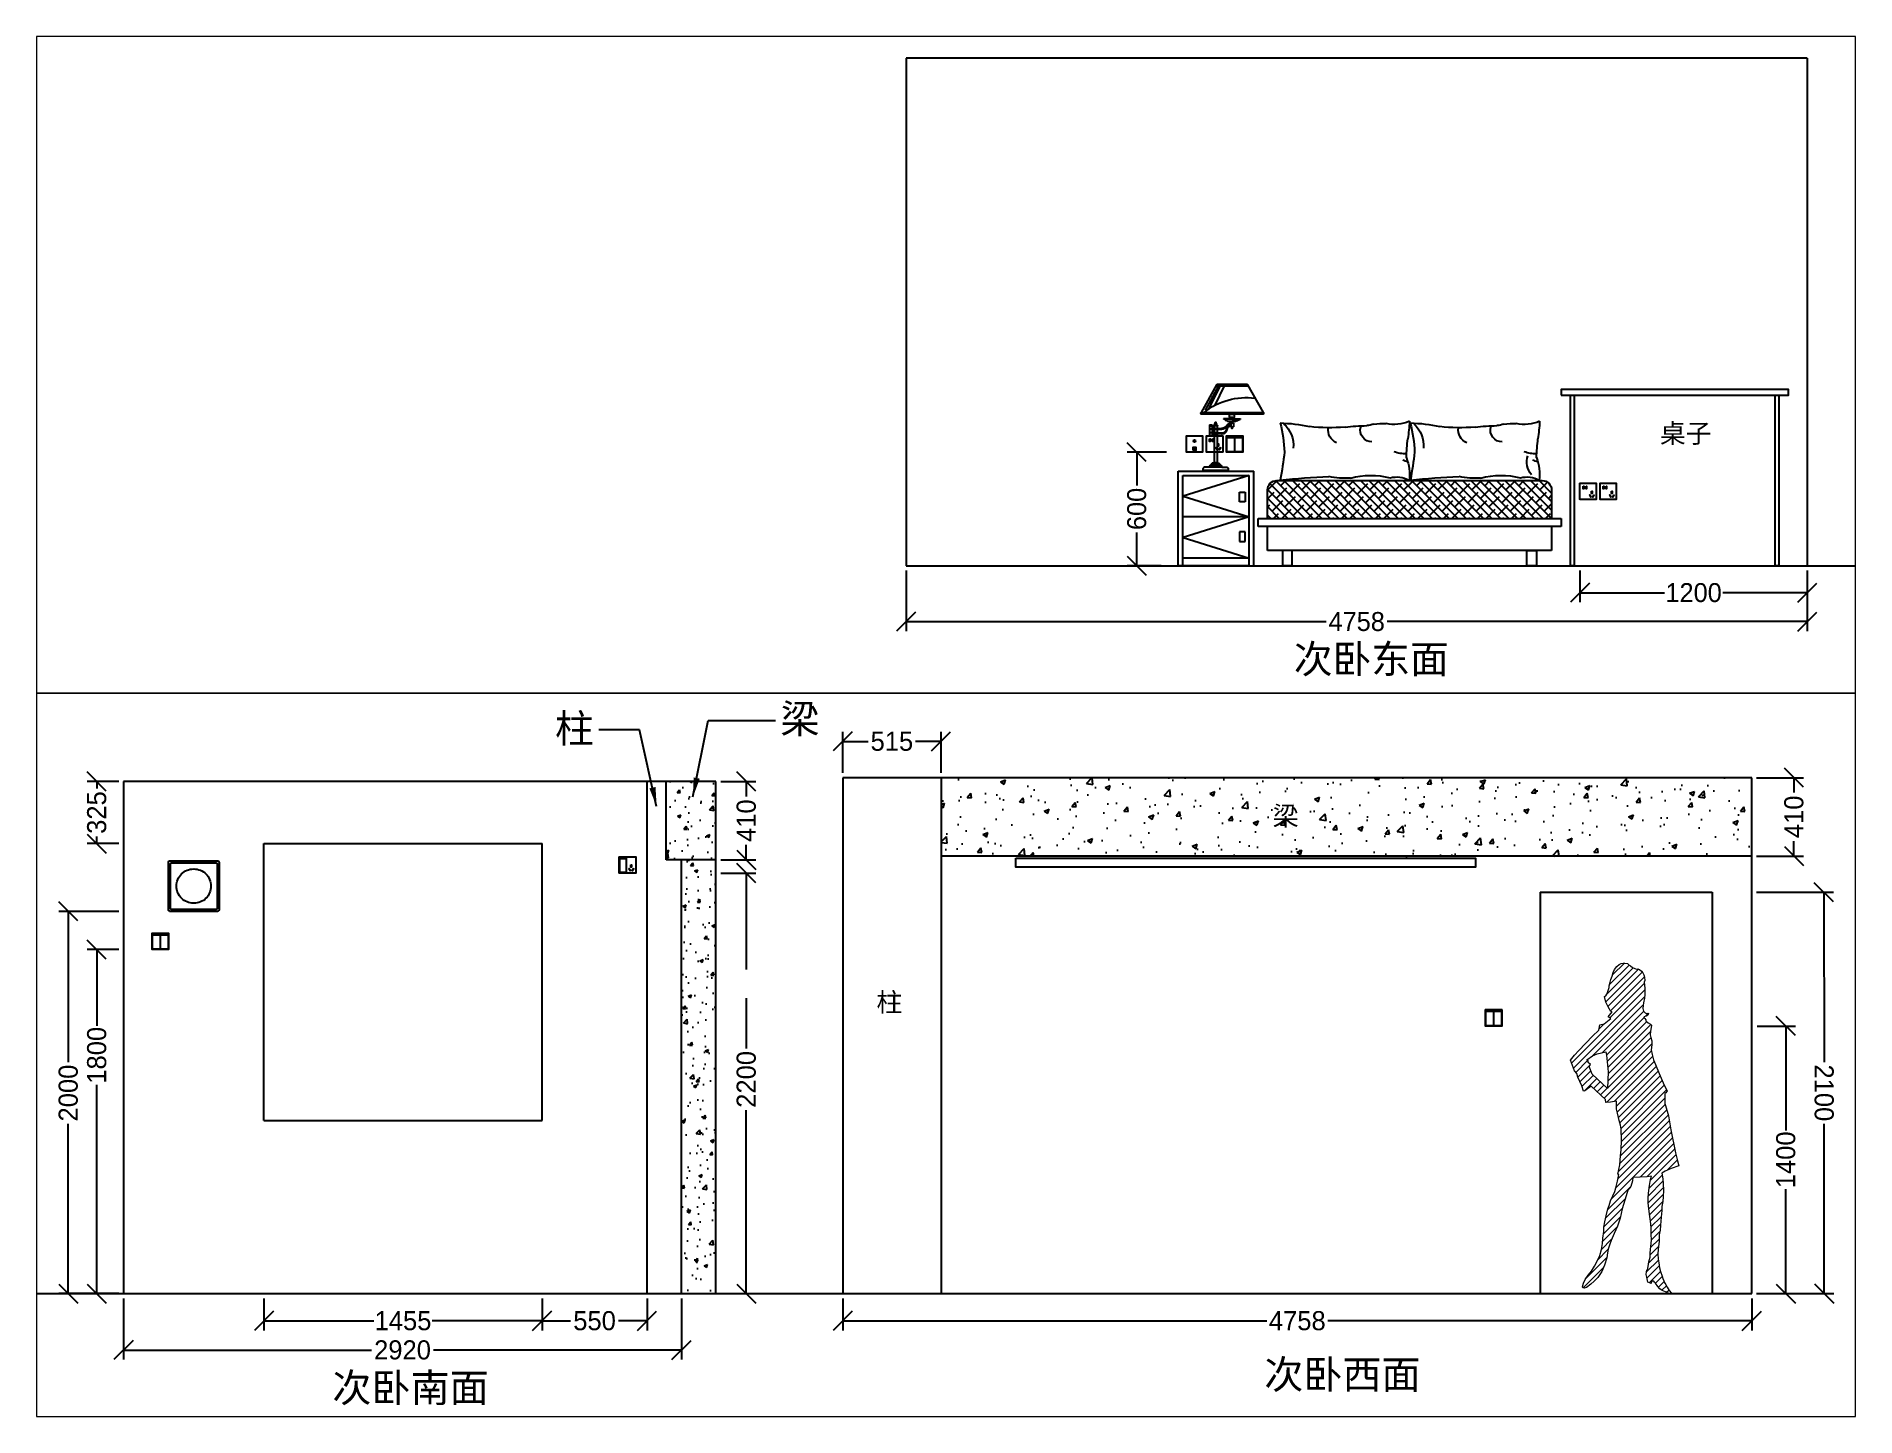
# Paper-space layout 'second bedroom' of a CAD drawing. Header units: millimetres. Extents: x 0 to 261, y 0 to 198.
# The model-space entities are those that its viewports show. They can reach past a viewport. Long polylines and large blocks are cut down to what shows.
import ezdxf

# ---------------------------------------------------------------- set-up
doc = ezdxf.new("R2010")
doc.units = ezdxf.units.MM
doc.linetypes.add('ACAD_ISO03W100', pattern=[30, 12, -18])
doc.linetypes.add('DASHED', pattern=[19.05, 12.7, -6.35])
for name, color, linetype in [('blocks', 253, 'Continuous'), ('dim', 7, 'Continuous'), ('light current', 110, 'Continuous'), ('lighting', 6, 'Continuous'), ('strong current', 1, 'Continuous'), ('wall', 7, 'Continuous')]:
    doc.layers.add(name, color=color, linetype=linetype)
doc.styles.get("Standard").update_dxf_attribs({"font": 'Heiti SC.ttf'})
doc.dimstyles.new('副本 ISO-25', dxfattribs={"dimscale": 40, "dimtxt": 2.5, "dimasz": 2.5, "dimexe": 1.25, "dimexo": 0.625, "dimgap": 0.63, "dimtad": 0, "dimdec": 0, "dimtxsty": 'Standard', "dimblk": 'OBLIQUE', "dimblk1": 'OBLIQUE', "dimblk2": 'OBLIQUE', "dimcen": 2.5, "dimadec": 0, "dimazin": 0, "dimtfac": 1, "dimtdec": 0, "dimtmove": 0, "dimatfit": 3, "dimfxl": 1, "dimarcsym": 0})

psp = doc.layouts.new('second bedroom')

msp = doc.modelspace()

# ---------------------------------------------------------------- texts
at = {"layer": 'blocks', "transparency": 33554687, "insert": (-15795.6, -4636.4), "char_height": 100, "attachment_point": 1}
msp.add_mtext_dynamic_manual_height_columns('桌子', width=416.17, gutter_width=500, heights=[0], dxfattribs=at)
at = {"layer": 'dim', "char_height": 150}
for s, insert, attachment_point in [('梁', (-10979.5, -2385.4), 4), ('柱', (-11955.1, -2435.4), 6)]:
    msp.add_mtext(s, dxfattribs=dict(at, insert=insert, attachment_point=attachment_point))
at = {"layer": 'wall'}
for s, p in [('次卧西面', (-8447.6, -5883.4)), ('次卧南面', (-13324.6, -5952.9))]:
    msp.add_text(s, height=150, dxfattribs=at).set_placement(p)
at = {"layer": 'wall', "transparency": 33554687}
msp.add_text('次卧东面', height=150, dxfattribs=at).set_placement((-17728.4, -5952.9))
at = {"layer": 'wall', "char_height": 100, "attachment_point": 1}
for s, width, insert in [('梁', 840, (-8403.8, -2835.4)), ('柱', 310, (-10477.5, -3810.3))]:
    msp.add_mtext_dynamic_manual_height_columns(s, width=width, gutter_width=250, heights=[0], dxfattribs=dict(at, insert=insert))

# ---------------------------------------------------------------- blocks, each defined once
blk = doc.blocks.new('_Oblique')
at = {"color": 0, "linetype": 'ByBlock', "lineweight": -2}
blk.add_line((-0.5, -0.5), (0.5, 0.5), dxfattribs=at)
blk = doc.blocks.new('*D255')
at = {"layer": 'dim', "color": 0, "lineweight": -2, "transparency": 16777216}
for p, q in [((-14417.3, -5410.4), (-14417.3, -5730.7)), ((-11497.3, -5410.4), (-11497.3, -5730.7)), ((-14417.3, -5680.7), (-13118.8, -5680.7)), ((-11497.3, -5680.7), (-12795.8, -5680.7))]:
    blk.add_line(p, q, dxfattribs=at)
at = {"layer": 'dim', "color": 0, "lineweight": -2, "transparency": 16777216, "xscale": 100, "yscale": 100, "zscale": 100, "rotation": 180}
blk.add_blockref('_Oblique', (-14417.3, -5680.7), dxfattribs=at)
at = {"layer": 'dim', "color": 0, "lineweight": -2, "transparency": 16777216, "xscale": 100, "yscale": 100, "zscale": 100}
blk.add_blockref('_Oblique', (-11497.3, -5680.7), dxfattribs=at)
at = {"layer": 'dim', "color": 0, "transparency": 16777216, "insert": (-12957.3, -5680.7), "char_height": 100, "attachment_point": 5}
blk.add_mtext('2920', dxfattribs=at)
blk = doc.blocks.new('*D256')
at = {"layer": 'dim', "color": 0, "lineweight": -2, "transparency": 16777216}
for p, q in [((-12227.3, -5410.4), (-12227.3, -5577.9)), ((-11677.3, -5410.4), (-11677.3, -5577.9)), ((-12227.3, -5527.9), (-12077.9, -5527.9)), ((-11677.3, -5527.9), (-11826.8, -5527.9))]:
    blk.add_line(p, q, dxfattribs=at)
at = {"layer": 'dim', "color": 0, "lineweight": -2, "transparency": 16777216, "xscale": 100, "yscale": 100, "zscale": 100, "rotation": 180}
blk.add_blockref('_Oblique', (-12227.3, -5527.9), dxfattribs=at)
at = {"layer": 'dim', "color": 0, "lineweight": -2, "transparency": 16777216, "xscale": 100, "yscale": 100, "zscale": 100}
blk.add_blockref('_Oblique', (-11677.3, -5527.9), dxfattribs=at)
at = {"layer": 'dim', "color": 0, "transparency": 16777216, "insert": (-11952.3, -5527.9), "char_height": 100, "attachment_point": 5}
blk.add_mtext('550', dxfattribs=at)
blk = doc.blocks.new('*D257')
at = {"layer": 'dim', "color": 0, "lineweight": -2, "transparency": 16777216}
for p, q in [((-13682.3, -5410.4), (-13682.3, -5577.9)), ((-12227.3, -5410.4), (-12227.3, -5577.9)), ((-13682.3, -5527.9), (-13107.7, -5527.9)), ((-12227.3, -5527.9), (-12802, -5527.9))]:
    blk.add_line(p, q, dxfattribs=at)
at = {"layer": 'dim', "color": 0, "lineweight": -2, "transparency": 16777216, "xscale": 100, "yscale": 100, "zscale": 100, "rotation": 180}
blk.add_blockref('_Oblique', (-13682.3, -5527.9), dxfattribs=at)
at = {"layer": 'dim', "color": 0, "lineweight": -2, "transparency": 16777216, "xscale": 100, "yscale": 100, "zscale": 100}
blk.add_blockref('_Oblique', (-12227.3, -5527.9), dxfattribs=at)
at = {"layer": 'dim', "color": 0, "transparency": 16777216, "insert": (-12954.8, -5527.9), "char_height": 100, "attachment_point": 5}
blk.add_mtext('1455', dxfattribs=at)
blk = doc.blocks.new('*D258')
at = {"layer": 'dim', "color": 0, "lineweight": -2, "transparency": 16777216}
for p, q in [((-11292.3, -2705.4), (-11108.1, -2705.4)), ((-11158.1, -2705.4), (-11158.1, -2783.6)), ((-11158.1, -3115.4), (-11158.1, -3037.2)), ((-11292.3, -3115.4), (-11108.1, -3115.4))]:
    blk.add_line(p, q, dxfattribs=at)
at = {"layer": 'dim', "color": 0, "lineweight": -2, "transparency": 16777216, "xscale": 100, "yscale": 100, "zscale": 100}
for p, rotation in [((-11158.1, -2705.4), 90), ((-11158.1, -3115.4), 270)]:
    blk.add_blockref('_Oblique', p, dxfattribs=dict(at, rotation=rotation))
at = {"layer": 'dim', "color": 0, "transparency": 16777216, "insert": (-11158.1, -2910.4), "char_height": 100, "attachment_point": 5, "rotation": 90}
blk.add_mtext('410', dxfattribs=at)
blk = doc.blocks.new('*D259')
at = {"layer": 'dim', "color": 0, "lineweight": -2, "transparency": 16777216}
for p, q in [((-5870.8, -2685.4), (-5625.8, -2685.4)), ((-5675.8, -2685.4), (-5675.8, -2763.6)), ((-5675.8, -3095.4), (-5675.8, -3017.2)), ((-5870.8, -3095.4), (-5625.8, -3095.4))]:
    blk.add_line(p, q, dxfattribs=at)
at = {"layer": 'dim', "color": 0, "lineweight": -2, "transparency": 16777216, "xscale": 100, "yscale": 100, "zscale": 100}
for p, rotation in [((-5675.8, -2685.4), 90), ((-5675.8, -3095.4), 270)]:
    blk.add_blockref('_Oblique', p, dxfattribs=dict(at, rotation=rotation))
at = {"layer": 'dim', "color": 0, "transparency": 16777216, "insert": (-5675.8, -2890.4), "char_height": 100, "attachment_point": 5, "rotation": 90}
blk.add_mtext('410', dxfattribs=at)
blk = doc.blocks.new('*D260')
at = {"layer": 'dim', "color": 0, "lineweight": -2, "transparency": 16777216}
for p, q in [((-10653.8, -2660.4), (-10653.8, -2445.4)), ((-10138.8, -2660.4), (-10138.8, -2445.4)), ((-10653.8, -2495.4), (-10520.6, -2495.4)), ((-10138.8, -2495.4), (-10271.9, -2495.4))]:
    blk.add_line(p, q, dxfattribs=at)
at = {"layer": 'dim', "color": 0, "lineweight": -2, "transparency": 16777216, "xscale": 100, "yscale": 100, "zscale": 100, "rotation": 180}
blk.add_blockref('_Oblique', (-10653.8, -2495.4), dxfattribs=at)
at = {"layer": 'dim', "color": 0, "lineweight": -2, "transparency": 16777216, "xscale": 100, "yscale": 100, "zscale": 100}
blk.add_blockref('_Oblique', (-10138.8, -2495.4), dxfattribs=at)
at = {"layer": 'dim', "color": 0, "transparency": 16777216, "insert": (-10396.3, -2495.4), "char_height": 100, "attachment_point": 5}
blk.add_mtext('515', dxfattribs=at)
blk = doc.blocks.new('*D261')
at = {"layer": 'dim', "color": 0, "lineweight": -2, "transparency": 16777216}
for p, q in [((-10653.8, -5410.4), (-10653.8, -5577.9)), ((-5895.8, -5410.4), (-5895.8, -5577.9)), ((-10653.8, -5527.9), (-8435, -5527.9)), ((-5895.8, -5527.9), (-8114.5, -5527.9))]:
    blk.add_line(p, q, dxfattribs=at)
at = {"layer": 'dim', "color": 0, "lineweight": -2, "transparency": 16777216, "xscale": 100, "yscale": 100, "zscale": 100, "rotation": 180}
blk.add_blockref('_Oblique', (-10653.8, -5527.9), dxfattribs=at)
at = {"layer": 'dim', "color": 0, "lineweight": -2, "transparency": 16777216, "xscale": 100, "yscale": 100, "zscale": 100}
blk.add_blockref('_Oblique', (-5895.8, -5527.9), dxfattribs=at)
at = {"layer": 'dim', "color": 0, "transparency": 16777216, "insert": (-8274.8, -5527.9), "char_height": 100, "attachment_point": 5}
blk.add_mtext('4758', dxfattribs=at)
blk = doc.blocks.new('*D280')
at = {"layer": 'dim', "color": 0, "lineweight": -2, "transparency": 16777216}
for p, q in [((-14442.3, -2705.4), (-14607.3, -2705.4)), ((-14557.3, -2705.4), (-14557.3, -2742.3)), ((-14442.3, -3030.4), (-14607.3, -3030.4)), ((-14557.3, -3030.4), (-14557.3, -2993.5))]:
    blk.add_line(p, q, dxfattribs=at)
at = {"layer": 'dim', "color": 0, "lineweight": -2, "transparency": 16777216, "xscale": 100, "yscale": 100, "zscale": 100}
for p, rotation in [((-14557.3, -2705.4), 90), ((-14557.3, -3030.4), 270)]:
    blk.add_blockref('_Oblique', p, dxfattribs=dict(at, rotation=rotation))
at = {"layer": 'dim', "color": 0, "transparency": 16777216, "insert": (-14557.3, -2867.9), "char_height": 100, "attachment_point": 5, "rotation": 90}
blk.add_mtext('325', dxfattribs=at)
blk = doc.blocks.new('*D363')
at = {"layer": 'dim', "color": 0, "lineweight": -2, "transparency": 16777216}
for p, q in [((-11292.3, -3185.4), (-11108.1, -3185.4)), ((-11158.1, -3185.4), (-11158.1, -3688.6)), ((-11158.1, -3838.6), (-11158.1, -4102.9)), ((-11158.1, -5385.4), (-11158.1, -4425.9)), ((-11292.3, -5385.4), (-11108.1, -5385.4))]:
    blk.add_line(p, q, dxfattribs=at)
at = {"layer": 'dim', "color": 0, "lineweight": -2, "transparency": 16777216, "xscale": 100, "yscale": 100, "zscale": 100}
for p, rotation in [((-11158.1, -3185.4), 90), ((-11158.1, -5385.4), 270)]:
    blk.add_blockref('_Oblique', p, dxfattribs=dict(at, rotation=rotation))
at = {"layer": 'dim', "color": 0, "transparency": 16777216, "insert": (-11158.1, -4264.4), "char_height": 100, "attachment_point": 5, "rotation": 90}
blk.add_mtext('2200', dxfattribs=at)
blk = doc.blocks.new('switch - 2 gang 2 way')
at = {"transparency": 33554687}
blk.add_lwpolyline([(-43, 85.4, -0.414214), (-42.4, 86), (42.4, 86, -0.414214), (43, 85.4), (43, 0.6, -0.414214), (42.4, 0), (-42.4, 0, -0.414214), (-43, 0.6)], format="xyb", close=True, dxfattribs=at)
for points in [[(-41.4, 84.5), (-1.3, 84.5), (-1.3, 1.6), (-41.4, 1.6)], [(-36.2, 78.9), (-6.5, 78.9), (-6.5, 75.8), (-36.2, 75.8)], [(1.1, 84.5), (41.2, 84.5), (41.2, 1.6), (1.1, 1.6)], [(6.3, 78.9), (36, 78.9), (36, 75.8), (6.3, 75.8)]]:
    blk.add_lwpolyline(points, close=True, dxfattribs=at)
blk = doc.blocks.new('*D365')
at = {"layer": 'dim', "color": 0, "lineweight": -2, "transparency": 16777216}
for p, q in [((-14442.3, -3585.4), (-14607.3, -3585.4)), ((-14557.3, -3585.4), (-14557.3, -3984.1)), ((-14557.3, -5385.4), (-14557.3, -4292.2)), ((-14442.3, -5385.4), (-14607.3, -5385.4))]:
    blk.add_line(p, q, dxfattribs=at)
at = {"layer": 'dim', "color": 0, "lineweight": -2, "transparency": 16777216, "xscale": 100, "yscale": 100, "zscale": 100}
for p, rotation in [((-14557.3, -3585.4), 90), ((-14557.3, -5385.4), 270)]:
    blk.add_blockref('_Oblique', p, dxfattribs=dict(at, rotation=rotation))
at = {"layer": 'dim', "color": 0, "transparency": 16777216, "insert": (-14557.3, -4138.2), "char_height": 100, "attachment_point": 5, "rotation": 90}
blk.add_mtext('1800', dxfattribs=at)
blk = doc.blocks.new('*D366')
at = {"layer": 'dim', "color": 0, "lineweight": -2, "transparency": 16777216}
for p, q in [((-5868.8, -3985.4), (-5668.2, -3985.4)), ((-5718.2, -3985.4), (-5718.2, -4531.3)), ((-5718.2, -5385.4), (-5718.2, -4839.5)), ((-5870.8, -5385.4), (-5668.2, -5385.4))]:
    blk.add_line(p, q, dxfattribs=at)
at = {"layer": 'dim', "color": 0, "lineweight": -2, "transparency": 16777216, "xscale": 100, "yscale": 100, "zscale": 100}
for p, rotation in [((-5718.2, -3985.4), 90), ((-5718.2, -5385.4), 270)]:
    blk.add_blockref('_Oblique', p, dxfattribs=dict(at, rotation=rotation))
at = {"layer": 'dim', "color": 0, "transparency": 16777216, "insert": (-5718.2, -4685.4), "char_height": 100, "attachment_point": 5, "rotation": 90}
blk.add_mtext('1400', dxfattribs=at)
blk = doc.blocks.new('A$C559E771F')
at = {"lineweight": 0, "ltscale": 3, "transparency": 33554559}
for p, q in [((203.9, 1618.1), (305.7, 1719.9)), ((219, 1668.6), (281.2, 1730.8)), ((241.1, 1712.9), (253.6, 1723.2)), ((253.6, 1723.2), (264.3, 1727.6)), ((264.3, 1727.6), (274.3, 1730.3)), ((274.3, 1730.3), (283.4, 1730.9)), ((283.4, 1730.9), (297.2, 1727.7)), ((297.2, 1727.7), (305.7, 1719.8)), ((305.7, 1719.8), (313.5, 1715.4)), ((313.5, 1715.4), (323.3, 1707.8)), ((184.1, 1527.6), (354.8, 1698.3)), ((190.8, 1569.7), (327.2, 1706.1)), ((195.4, 1503.5), (374.7, 1682.8)), ((202.1, 1610.9), (206.8, 1630)), ((205.8, 1443.3), (385.6, 1623.1)), ((206.8, 1630), (210.3, 1645.3)), ((207.9, 1480.7), (386.1, 1658.8)), ((210.3, 1645.3), (217.5, 1662.6)), ((217.5, 1662.6), (222.2, 1681.3)), ((222.2, 1681.3), (230.4, 1697)), ((230.4, 1697), (241.1, 1712.9)), ((323.3, 1707.8), (336.5, 1701.8)), ((336.5, 1701.8), (345.5, 1699)), ((345.5, 1699), (351.5, 1699.6)), ((351.5, 1699.6), (360, 1696.4)), ((360, 1696.4), (370.3, 1687.5)), ((370.3, 1687.5), (377.5, 1679.7)), ((377.5, 1679.7), (383.5, 1669.3)), ((383.5, 1669.3), (386.6, 1656.4)), ((388.2, 1638.5), (385.1, 1630.1)), ((385.1, 1630.1), (386.3, 1614.4)), ((386.6, 1656.4), (388.2, 1638.5)), ((5.1, 1207.2), (388.5, 1590.6)), ((14.3, 1181), (387.2, 1553.9)), ((177.7, 1554.8), (183.6, 1559.2)), ((184.6, 1525.6), (177.7, 1554.8)), ((183.6, 1559.2), (190.2, 1567.6)), ((194, 1505.8), (184.6, 1525.6)), ((190.2, 1567.6), (193, 1576.7)), ((193, 1576.7), (197.7, 1592.1)), ((197.7, 1592.1), (201.2, 1602.7)), ((201.2, 1602.7), (202.1, 1610.9)), ((386, 1546.3), (380.7, 1522.5)), ((388.8, 1564.8), (386, 1546.3)), ((386.3, 1614.4), (387.9, 1599.3)), ((387.9, 1599.3), (389.1, 1582.7)), ((389.1, 1582.7), (388.8, 1564.8)), ((110.8, 1242.2), (379.9, 1511.3)), ((165.2, 1261.2), (382.3, 1478.4)), ((187.7, 1248.3), (384.5, 1445.1)), ((193.6, 1426.2), (211.2, 1439.6)), ((203.4, 1490.1), (194, 1505.8)), ((196.1, 1450), (217.8, 1475.9)), ((211.2, 1439.6), (196.1, 1450)), ((208.7, 1479.1), (203.4, 1490.1)), ((217.8, 1475.9), (208.7, 1479.1)), ((379.7, 1508.4), (378.5, 1492.7)), ((378.5, 1492.7), (381.3, 1479.5)), ((380.7, 1522.5), (379.7, 1508.4)), ((381.3, 1479.5), (390.4, 1469.5)), ((394.5, 1453.1), (382.8, 1449.1)), ((382.8, 1449.1), (385, 1443.8)), ((385, 1443.8), (389.1, 1439.7)), ((389.1, 1439.7), (394.4, 1433.7)), ((390.4, 1469.5), (399.8, 1465.7)), ((391.4, 1452.1), (406, 1466.6)), ((394.4, 1433.7), (394.1, 1428.4)), ((394.1, 1428.4), (405.4, 1418.3)), ((404.2, 1458.4), (394.5, 1453.1)), ((399.8, 1465.7), (403.9, 1467.5)), ((403.9, 1467.5), (407.6, 1465.9)), ((407.6, 1465.9), (404.2, 1458.4)), ((43.3, 1272.3), (113.6, 1348.5)), ((113.6, 1348.5), (147.8, 1379)), ((147.8, 1379), (152.8, 1407.5)), ((149.1, 1386.6), (175.9, 1413.4)), ((152.8, 1407.5), (176.1, 1413.4)), ((176.1, 1413.4), (193.6, 1426.2)), ((190.8, 1216.1), (398.8, 1424.1)), ((193.9, 1183.9), (419.5, 1409.4)), ((194.1, 1113.3), (419.6, 1338.9)), ((195.6, 1150.2), (417.6, 1372.2)), ((405.4, 1418.3), (418.3, 1410.7)), ((417.7, 1373.7), (417, 1355.8)), ((417, 1355.8), (418.9, 1340.7)), ((420.8, 1394), (417.7, 1373.7)), ((418.3, 1410.7), (422.7, 1406)), ((418.9, 1340.7), (425.5, 1324.1)), ((422.7, 1406), (420.8, 1394)), ((0, 1222), (21, 1248.5)), ((21, 1248.5), (43.3, 1272.3)), ((85, 1224.2), (113.9, 1244.3)), ((113.9, 1244.3), (138.7, 1255.8)), ((138.7, 1255.8), (185, 1265.3)), ((175.4, 1023.9), (423.2, 1271.7)), ((185, 1265.3), (187.6, 1248.7)), ((187.6, 1248.7), (196.1, 1161.4)), ((188.3, 1001.4), (429.2, 1242.4)), ((192.5, 1076.4), (424.8, 1308.7)), ((424.5, 1302.8), (422.3, 1276.7)), ((422.3, 1276.7), (426.7, 1251.6)), ((425.5, 1324.1), (424.5, 1302.8)), ((426.7, 1251.6), (433.9, 1224.6)), ((19.4, 1166), (0, 1222)), ((31.7, 1151.9), (19.4, 1166)), ((26.5, 1157.9), (90.2, 1221.6)), ((37.9, 1133), (31.7, 1151.9)), ((37.7, 1133.7), (103.4, 1199.4)), ((48.5, 1109.2), (105.9, 1166.6)), ((59.2, 1084.5), (118.8, 1144.1)), ((91, 1221.2), (85, 1224.2)), ((91.6, 1209.9), (91, 1221.2)), ((103.5, 1199.2), (91.6, 1209.9)), ((96.6, 1188.9), (103.5, 1199.2)), ((112.9, 1149.6), (96.6, 1188.9)), ((192.4, 1074.2), (112.9, 1149.6)), ((196.1, 1161.4), (192.4, 1074.2)), ((228.5, 1006.3), (437.5, 1215.3)), ((239.7, 982.1), (447.6, 1190)), ((243.6, 950.7), (458, 1165.1)), ((433.9, 1224.6), (443.7, 1199.5)), ((443.7, 1199.5), (463.1, 1152.6)), ((463.1, 1152.6), (483.5, 1104.2)), ((58, 1087.8), (37.9, 1133)), ((68.1, 1060.4), (58, 1087.8)), ((75, 1061.3), (68.1, 1060.4)), ((70.8, 1060.8), (136.9, 1126.9)), ((106.7, 1085.7), (75, 1061.3)), ((183.2, 1016.9), (106.7, 1085.7)), ((119.5, 1074.1), (155.1, 1109.6)), ((138.1, 1057.4), (173.2, 1092.4)), ((156.8, 1040.7), (191.3, 1075.2)), ((250.1, 921.9), (468.4, 1140.1)), ((257.2, 893.6), (478.9, 1115.3)), ((263.6, 864.7), (490.1, 1091.1)), ((265.4, 831.1), (501.8, 1067.5)), ((483.5, 1104.2), (505.1, 1060.9)), ((493.2, 1048.1), (492.3, 996)), ((498.2, 1052.1), (493.2, 1048.1)), ((503.5, 1059.1), (498.2, 1052.1)), ((505.1, 1060.9), (503.5, 1059.1)), ((184.5, 1001.2), (183.2, 1016.9)), ((209.2, 1002.7), (184.5, 1001.2)), ((240, 1008.5), (209.2, 1002.7)), ((239.4, 989.4), (240, 1008.5)), ((240.3, 965.5), (239.4, 989.4)), ((245, 944.2), (240.3, 965.5)), ((261.3, 720.9), (503.1, 962.7)), ((264.7, 759.7), (495.1, 990.1)), ((266.4, 796.7), (492.8, 1023.1)), ((492.3, 996), (497, 985.9)), ((497, 985.9), (511.4, 931)), ((253.5, 907.4), (245, 944.2)), ((246.9, 600.5), (521.7, 875.3)), ((249.1, 638), (516.2, 905.1)), ((260.4, 882), (253.5, 907.4)), ((257.9, 682.2), (510.4, 934.7)), ((264.1, 861.9), (260.4, 882)), ((266.6, 802.9), (264.1, 861.9)), ((511.4, 931), (524.9, 858.5)), ((524.9, 858.5), (549.6, 737.6)), ((213.2, 496.1), (533.5, 816.3)), ((237.5, 555.7), (527.5, 845.7)), ((264.4, 752.7), (266.6, 802.9)), ((363.4, 610.8), (539.5, 787)), ((246.2, 625.2), (257.2, 674.1)), ((257.2, 674.1), (261.3, 721.1)), ((261.3, 721.1), (264.4, 752.7)), ((399.1, 611.2), (545.5, 757.7)), ((418, 594.8), (551.7, 728.5)), ((504.8, 646.2), (558.3, 699.7)), ((565.9, 668.8), (525.8, 655.2)), ((549.6, 737.6), (559.4, 694.9)), ((559.4, 694.9), (565.9, 668.8)), ((561.1, 667.2), (565.3, 671.4)), ((237.1, 553.7), (244.6, 588.8)), ((244.6, 588.8), (251.5, 623.9)), ((251.5, 623.9), (246.2, 625.2)), ((324, 590.9), (314.3, 561.5)), ((325.9, 608.5), (324, 590.9)), ((362, 610.8), (325.9, 608.5)), ((401.2, 611.3), (362, 610.8)), ((422.9, 614.9), (401.2, 611.3)), ((406.9, 513), (483.3, 589.4)), ((410.7, 552.1), (479.2, 620.6)), ((412.2, 567.3), (418.8, 598.3)), ((418.8, 598.3), (422.9, 614.9)), ((495.3, 642.2), (477.8, 630.3)), ((477.8, 630.3), (481.8, 601.8)), ((481.8, 601.8), (485, 576.1)), ((485, 576.1), (485.6, 540.6)), ((525.8, 655.2), (495.3, 642.2)), ((183, 395.2), (286.6, 498.7)), ((193.9, 441.4), (314.4, 561.9)), ((201, 462.6), (209.2, 486.7)), ((209.2, 486.7), (220.5, 512.7)), ((220.5, 512.7), (231.1, 534.3)), ((231.1, 534.3), (237.1, 553.7)), ((290.4, 511.7), (270.3, 443.5)), ((299.8, 541.2), (290.4, 511.7)), ((314.3, 561.5), (299.8, 541.2)), ((405.9, 476.6), (485.3, 556)), ((405.9, 502.1), (408.1, 525.9)), ((405.9, 476.1), (405.9, 502.1)), ((408.7, 444.7), (405.9, 476.1)), ((408.1, 525.9), (412.2, 567.3)), ((408.8, 444.1), (484.6, 519.9)), ((412.7, 412.7), (482, 482)), ((482.1, 482.9), (477.7, 456)), ((484, 508.9), (482.1, 482.9)), ((485.6, 540.6), (484, 508.9)), ((172.7, 314.1), (259.8, 401.2)), ((175.3, 352.1), (271.9, 448.6)), ((179, 375.8), (185.6, 407.5)), ((185.6, 407.5), (194.4, 443.5)), ((194.4, 443.5), (201, 462.6)), ((258.4, 395.5), (245.2, 353.2)), ((270.3, 443.5), (258.4, 395.5)), ((413.7, 404.5), (408.7, 444.7)), ((417.5, 379.4), (413.7, 404.5)), ((417.1, 381.8), (477.1, 441.7)), ((420.3, 349.6), (473.9, 403.1)), ((473.6, 400.8), (469.6, 359.7)), ((476.8, 435.6), (473.6, 400.8)), ((477.7, 456), (476.8, 435.6)), ((167.1, 263.3), (168.6, 291.5)), ((167.6, 273.7), (243.6, 349.7)), ((168.6, 291.5), (174.6, 325)), ((174.6, 347.6), (179, 375.8)), ((174.6, 325), (174.6, 347.6)), ((227.9, 315.1), (211.6, 279.4)), ((245.2, 353.2), (227.9, 315.1)), ((420.6, 345.8), (417.5, 379.4)), ((418.5, 241.7), (463, 286.2)), ((421.2, 312.3), (420.6, 345.8)), ((421.2, 315.1), (470, 363.9)), ((423.1, 280.9), (421.2, 312.3)), ((423.1, 281.6), (466.6, 325.2)), ((463.6, 307.4), (462.6, 274.1)), ((468, 333.1), (463.6, 307.4)), ((469.6, 359.7), (468, 333.1)), ((134.7, 163.4), (152.6, 200.3)), ((141, 176.4), (195.4, 230.8)), ((152.6, 200.3), (161.4, 231.3)), ((161.4, 231.3), (167.1, 263.3)), ((161.6, 232.3), (214.1, 284.8)), ((193.4, 213.6), (189, 188.5)), ((195.6, 232.4), (193.4, 213.6)), ((203.8, 254), (195.6, 232.4)), ((211.6, 279.4), (203.8, 254)), ((408.6, 161.2), (457.2, 209.7)), ((409.6, 167.4), (416.2, 191.5)), ((415.6, 213.8), (419, 247)), ((416.2, 191.5), (415.6, 213.8)), ((415.8, 203.7), (460, 247.8)), ((419, 247), (423.1, 280.9)), ((458.6, 234), (457, 206.4)), ((457, 206.4), (457.9, 183.5)), ((462.6, 274.1), (458.6, 234)), ((65.7, 30.4), (172.4, 137.1)), ((75.7, 74), (92.2, 97.4)), ((79.9, 79.9), (189.1, 189.1)), ((92.2, 97.4), (108.4, 118)), ((108.4, 118), (124.4, 143.7)), ((124.4, 143.7), (134.7, 163.4)), ((163.3, 115.6), (142.2, 84.3)), ((177.4, 148.8), (163.3, 115.6)), ((189, 188.5), (177.4, 148.8)), ((396.1, 100.4), (397, 114.8)), ((398.6, 86.2), (396.1, 100.4)), ((397, 114.2), (459.1, 176.3)), ((397, 114.8), (399.5, 124.2)), ((399.5, 81.3), (463.6, 145.4)), ((399.5, 124.2), (402.7, 124.5)), ((402.7, 124.5), (405.8, 142.7)), ((405.8, 142.7), (409.6, 167.4)), ((411, 57.4), (470, 116.5)), ((457.9, 183.5), (461.4, 162.5)), ((461.4, 162.5), (464.8, 136.4)), ((464.8, 136.4), (470.1, 116)), ((470.1, 116), (478.3, 92.1)), ((61.3, 36.7), (67.2, 54.6)), ((63.2, 31.4), (61.3, 36.7)), ((70.4, 28.5), (63.2, 31.4)), ((67.2, 54.6), (75.7, 74)), ((83.6, 32.5), (70.4, 28.5)), ((105.2, 50.9), (83.6, 32.5)), ((123.7, 65.3), (105.2, 50.9)), ((142.2, 84.3), (123.7, 65.3)), ((403.3, 59.9), (398.6, 86.2)), ((420.6, 54.4), (403.3, 59.9)), ((420.9, 59.8), (420.6, 54.4)), ((424.3, 65.1), (420.9, 59.8)), ((429.3, 66.3), (424.3, 65.1)), ((434.7, 65.4), (429.3, 66.3)), ((439.4, 60.3), (434.7, 65.4)), ((444.1, 55.3), (439.4, 60.3)), ((444.1, 55.2), (479, 90.1)), ((455.7, 38.6), (444.1, 55.3)), ((467.3, 25.4), (455.7, 38.6)), ((459, 34.8), (488.9, 64.7)), ((478.9, 17.2), (467.3, 25.4)), ((477.7, 18), (501.8, 42.1)), ((478.3, 92.1), (482.7, 80.2)), ((496.2, 10.5), (478.9, 17.2)), ((482.7, 80.2), (492.4, 56)), ((492.4, 56), (493.7, 56.3)), ((493.7, 56.3), (505.9, 34.9)), ((519.1, 0), (496.2, 10.5)), ((502.5, 7.6), (514.4, 19.5)), ((505.9, 34.9), (515.6, 17.3)), ((515.6, 17.3), (528.5, 3.4)), ((525.7, 0), (519.1, 0)), ((528.5, 3.4), (525.7, 0))]:
    blk.add_line(p, q, dxfattribs=at)
blk = doc.blocks.new('*D370')
at = {"layer": 'dim', "color": 0, "lineweight": -2, "transparency": 16777216}
for p, q in [((-5870.8, -3285.4), (-5469.2, -3285)), ((-5519.2, -3285), (-5518.3, -4173.5)), ((-5517.2, -5385), (-5518, -4496.6)), ((-5868.8, -5385.4), (-5467.2, -5385))]:
    blk.add_line(p, q, dxfattribs=at)
at = {"layer": 'dim', "color": 0, "lineweight": -2, "transparency": 16777216, "xscale": 100, "yscale": 100, "zscale": 100}
for p, rotation in [((-5519.2, -3285), 90.05456739256199), ((-5517.2, -5385), 270.054567392562)]:
    blk.add_blockref('_Oblique', p, dxfattribs=dict(at, rotation=rotation))
at = {"layer": 'dim', "color": 0, "transparency": 16777216, "insert": (-5518.2, -4335), "char_height": 100, "attachment_point": 5, "rotation": 270.05457}
blk.add_mtext('2100', dxfattribs=at)
blk = doc.blocks.new('socket-3 with switch')
at = {"layer": 'strong current'}
for points in [[(-43, 85.4, -0.414214), (-42.4, 86), (42.4, 86, -0.414214), (43, 85.4), (43, 0.6, -0.414214), (42.4, 0), (-42.4, 0, -0.414214), (-43, 0.6)], [(-40, 82.6, -0.414214), (-39.6, 83), (-8.4, 83, -0.414214), (-8, 82.6), (-8, 4.4, -0.414214), (-8.4, 4), (-39.6, 4, -0.414214), (-40, 4.4)], [(-36, 78.6, -0.414214), (-35.6, 79), (-12.4, 79, -0.414214), (-12, 78.6), (-12, 76.4, -0.414214), (-12.4, 76), (-35.6, 76, -0.414214), (-36, 76.4)]]:
    blk.add_lwpolyline(points, format="xyb", close=True, dxfattribs=at)
for points in [[(6.8, 22.1), (9.2, 23.9), (16.2, 13.9), (13.8, 12.1)], [(18, 44), (21, 44), (21, 32), (18, 32)], [(29.8, 23.9), (32.2, 22.1), (25.2, 12.1), (22.8, 13.9)]]:
    blk.add_lwpolyline(points, close=True, dxfattribs=at)
blk = doc.blocks.new('air fresher')
at = {"transparency": 33554687}
for points in [[(-132.5, 257, -0.414214), (-124.5, 265), (124.5, 265, -0.414214), (132.5, 257), (132.5, 8, -0.414214), (124.5, 0), (-124.5, 0, -0.414214), (-132.5, 8)], [(-114.5, 255), (114.5, 255, -0.414214), (122.5, 247), (122.5, 18, -0.414214), (114.5, 10), (-114.5, 10, -0.414214), (-122.5, 18), (-122.5, 247, -0.414214)]]:
    blk.add_lwpolyline(points, format="xyb", close=True, dxfattribs=at)
at = {"linetype": 'ACAD_ISO03W100', "transparency": 33554559}
blk.add_circle((0, 132.5), 90, dxfattribs=at)
blk = doc.blocks.new('*D390')
at = {"layer": 'dim', "color": 0, "lineweight": -2, "transparency": 16777216}
for p, q in [((-14442.3, -3385.4), (-14756.3, -3385.4)), ((-14706.3, -3385.4), (-14706.3, -4174.5)), ((-14706.3, -5385.4), (-14706.3, -4497.5)), ((-14442.3, -5385.4), (-14756.3, -5385.4))]:
    blk.add_line(p, q, dxfattribs=at)
at = {"layer": 'dim', "color": 0, "lineweight": -2, "transparency": 16777216, "xscale": 100, "yscale": 100, "zscale": 100}
for p, rotation in [((-14706.3, -3385.4), 90), ((-14706.3, -5385.4), 270)]:
    blk.add_blockref('_Oblique', p, dxfattribs=dict(at, rotation=rotation))
at = {"layer": 'dim', "color": 0, "transparency": 16777216, "insert": (-14706.3, -4336), "char_height": 100, "attachment_point": 5, "rotation": 90}
blk.add_mtext('2000', dxfattribs=at)
blk = doc.blocks.new('A$C25B71B22')
at = {"transparency": 33554687}
for p, q in [((1820, 949.2), (1651.7, 949.2)), ((1779, 949.2), (1827.1, 847.3)), ((1800, 949.2), (1863.6, 825)), ((1808.9, 949.2), (1879.4, 821.2)), ((1898.3, 809.3), (1573.5, 809.3)), ((1734.2, 775), (1692, 775)), ((1692, 775), (1692, 773)), ((1692, 775), (1692, 773)), ((1697.3, 773), (1692, 773)), ((1736.8, 773), (1697.3, 773)), ((1754.1, 763.5), (1719.5, 763.5)), ((1750.1, 800.3), (1723.6, 800.3)), ((1732.6, 781.3), (1732.1, 782.7)), ((1741.6, 762), (1732.1, 762)), ((1741.1, 781.3), (1732.6, 781.3)), ((1739.5, 775), (1734.2, 775)), ((1739.2, 779.1), (1734.5, 779.1)), ((1734.5, 777.2), (1739.2, 777.2)), ((1736.8, 773), (1776.4, 773)), ((1739.5, 775), (1781.6, 775)), ((1776.4, 773), (1781.6, 773)), ((1781.6, 775), (1781.6, 773)), ((1734.2, 754.3), (1729.6, 754.3)), ((1729.6, 754.3), (1729.6, 733)), ((1744, 733), (1729.6, 733)), ((1741.1, 760.6), (1732.6, 760.6)), ((1739.5, 754.3), (1734.2, 754.3)), ((1739.2, 758.4), (1734.5, 758.4)), ((1734.5, 756.5), (1739.2, 756.5)), ((1744, 754.3), (1739.5, 754.3)), ((1744, 754.3), (1744.1, 751.6)), ((1744.1, 751.6), (1744, 734.9)), ((1744, 734.9), (1744, 733)), ((1816.4, 740.2), (1831.4, 740.2)), ((1816.4, 738.9), (1816.4, 723)), ((1816.4, 738.9), (1831.4, 738.9)), ((1816.4, 731.6), (1816.4, 723)), ((1816.4, 719), (1816.4, 701.2)), ((1816.4, 697.2), (1816.4, 543.2)), ((1831.4, 738.9), (1831.4, 725.6)), ((1831.4, 721.5), (1831.4, 700.9)), ((1841.4, 716.4), (1831.4, 716.4)), ((1841.4, 713.4), (1831.4, 713.4)), ((1841.4, 738.7), (1841.4, 727.7)), ((1841.4, 723.2), (1841.4, 727.7)), ((1856.1, 723.2), (1841.4, 723.2)), ((1856.1, 722.8), (1841.4, 722.8)), ((1841.4, 722.8), (1841.4, 704)), ((1856.1, 704), (1841.4, 704)), ((1856.1, 703.6), (1841.4, 703.6)), ((1841.4, 703.6), (1841.4, 696.3)), ((1841.4, 696.3), (1841.4, 687.7)), ((1856.4, 687.7), (1841.4, 687.7)), ((1856.1, 743.3), (1841.7, 743.3)), ((1841.7, 723.2), (1841.7, 722.8)), ((1841.7, 703.6), (1841.7, 704)), ((1854.2, 738.7), (1843.5, 738.7)), ((1851.7, 741.5), (1846.1, 741.5)), ((1851.7, 740.3), (1846.1, 740.3)), ((1856.4, 738.7), (1856.4, 723.2)), ((1856.4, 722.8), (1856.4, 704)), ((1856.4, 703.6), (1856.4, 687.7)), ((2020.7, 500), (1622.7, 500)), ((1622.7, 476), (1622.7, 500)), ((1757, 503), (1890.8, 503)), ((1757, 500), (1890.8, 500)), ((1790.7, 520), (1857, 520)), ((1798.6, 530), (1849.2, 530)), ((1804.9, 537), (1842.9, 537)), ((1807.8, 542), (1807.8, 542)), ((1813.5, 542), (1807.8, 542)), ((1813.5, 542), (1834.3, 542)), ((1816.4, 543.2), (1831.4, 543.2)), ((2020.7, 0), (2020.7, 500)), ((50, 383.7), (116.3, 450)), ((50, 338.8), (161.2, 450)), ((50, 293.8), (206.2, 450)), ((50, 400), (50, 250)), ((51.1, 250), (251.1, 450)), ((111.4, 400.1), (70.9, 440.6)), ((133.8, 332.8), (77.7, 388.9)), ((96, 250), (296, 450)), ((1500, 450), (100, 450)), ((178.7, 377.7), (122.6, 433.8)), ((140.9, 250), (340.9, 450)), ((156.3, 445), (151.3, 450)), ((185.8, 250), (385.8, 450)), ((246.1, 355.2), (189.9, 411.3)), ((223.6, 422.6), (196.2, 450)), ((230.7, 250), (430.7, 450)), ((291, 400.1), (241.1, 450)), ((313.4, 332.8), (257.3, 388.9)), ((275.6, 250), (475.6, 450)), ((358.3, 377.7), (302.2, 433.8)), ((320.5, 250), (520.5, 450)), ((335.9, 445), (330.9, 450)), ((365.4, 250), (565.4, 450)), ((425.7, 355.2), (369.6, 411.3)), ((403.2, 422.6), (375.8, 450)), ((410.3, 250), (610.3, 450)), ((470.6, 400.1), (420.7, 450)), ((493, 332.8), (436.9, 388.9)), ((455.2, 250), (655.2, 450)), ((537.9, 377.7), (481.8, 433.8)), ((500.1, 250), (700.1, 450)), ((515.5, 445), (510.5, 450)), ((545, 250), (745, 450)), ((605.3, 355.2), (549.2, 411.3)), ((582.8, 422.6), (555.4, 450)), ((589.9, 250), (789.9, 450)), ((650.2, 400.1), (600.3, 450)), ((672.6, 332.8), (616.5, 388.9)), ((634.8, 250), (834.8, 450)), ((717.5, 377.7), (661.4, 433.8)), ((679.7, 250), (879.7, 450)), ((695.1, 445), (690.1, 450)), ((724.6, 250), (924.6, 450)), ((784.9, 355.2), (728.8, 411.3)), ((762.4, 422.6), (735, 450)), ((769.5, 250), (969.5, 450)), ((829.8, 400.1), (779.9, 450)), ((852.2, 332.8), (796.1, 388.9)), ((814.4, 250), (1014.4, 450)), ((897.1, 377.7), (841, 433.8)), ((859.3, 250), (1059.3, 450)), ((874.7, 445), (869.7, 450)), ((904.2, 250), (1104.2, 450)), ((964.5, 355.2), (908.4, 411.3)), ((942, 422.6), (914.6, 450)), ((949.1, 250), (1149.1, 450)), ((1009.4, 400.1), (959.5, 450)), ((1031.8, 332.8), (975.7, 388.9)), ((994, 250), (1194, 450)), ((1076.7, 377.7), (1020.6, 433.8)), ((1038.9, 250), (1238.9, 450)), ((1054.3, 445), (1049.3, 450)), ((1083.8, 250), (1283.8, 450)), ((1144.1, 355.2), (1088, 411.3)), ((1121.7, 422.6), (1094.2, 450)), ((1128.7, 250), (1328.7, 450)), ((1189, 400.1), (1139.1, 450)), ((1211.5, 332.8), (1155.3, 388.9)), ((1173.6, 250), (1373.6, 450)), ((1256.4, 377.7), (1200.2, 433.8)), ((1218.5, 250), (1418.5, 450)), ((1233.9, 445), (1228.9, 450)), ((1263.4, 250), (1463.4, 450)), ((1323.7, 355.2), (1267.6, 411.3)), ((1301.3, 422.6), (1273.8, 450)), ((1308.3, 250), (1507.7, 449.4)), ((1368.6, 400.1), (1318.7, 450)), ((1391.1, 332.8), (1334.9, 388.9)), ((1353.2, 250), (1536.9, 433.7)), ((1436, 377.7), (1379.8, 433.8)), ((1398.1, 250), (1550, 401.9)), ((1413.5, 445), (1408.5, 450)), ((1503.3, 355.2), (1447.2, 411.3)), ((1480.9, 422.6), (1453.4, 450)), ((1548.2, 400.1), (1498.3, 450)), ((1550, 353.4), (1514.5, 388.9)), ((1550, 250), (1550, 400)), ((1622.7, 326), (1622.7, 476)), ((1622.7, 326), (1622.7, 438.4)), ((1646.7, 0), (1646.7, 476)), ((1996.7, 476), (1646.7, 476)), ((1697.2, 387.7), (1667.2, 387.7)), ((1667.2, 387.7), (1667.2, 337.7)), ((1697.2, 337.7), (1697.2, 387.7)), ((1996.7, 0), (1996.7, 476)), ((66.5, 355.2), (50, 371.7)), ((88.9, 287.9), (50, 326.8)), ((156.3, 265.4), (100.1, 321.5)), ((201.2, 310.3), (145, 366.4)), ((216.6, 250), (167.5, 299.1)), ((268.5, 287.9), (212.4, 344)), ((335.9, 265.4), (279.8, 321.5)), ((380.8, 310.3), (324.7, 366.4)), ((396.2, 250), (347.1, 299.1)), ((448.1, 287.9), (392, 344)), ((515.5, 265.4), (459.4, 321.5)), ((560.4, 310.3), (504.3, 366.4)), ((575.8, 250), (526.7, 299.1)), ((627.7, 287.9), (571.6, 344)), ((695.1, 265.4), (639, 321.5)), ((740, 310.3), (683.9, 366.4)), ((755.4, 250), (706.3, 299.1)), ((807.3, 287.9), (751.2, 344)), ((874.7, 265.4), (818.6, 321.5)), ((919.6, 310.3), (863.5, 366.4)), ((935, 250), (885.9, 299.1)), ((986.9, 287.9), (930.8, 344)), ((1054.3, 265.4), (998.2, 321.5)), ((1099.2, 310.3), (1043.1, 366.4)), ((1114.6, 250), (1065.5, 299.1)), ((1166.6, 287.9), (1110.4, 344)), ((1233.9, 265.4), (1177.8, 321.5)), ((1278.8, 310.3), (1222.7, 366.4)), ((1294.2, 250), (1245.1, 299.1)), ((1346.2, 287.9), (1290, 344)), ((1413.5, 265.4), (1357.4, 321.5)), ((1458.4, 310.3), (1402.3, 366.4)), ((1473.8, 250), (1424.7, 299.1)), ((1443, 250), (1550, 357)), ((1525.8, 287.9), (1469.6, 344)), ((1487.9, 250), (1550, 312.1)), ((1550, 308.5), (1537, 321.5)), ((1622.7, 302), (1622.7, 326)), ((1622.7, 0), (1622.7, 302)), ((1667.2, 337.7), (1697.2, 337.7)), ((1600, 250), (0, 250)), ((0, 250), (0, 207)), ((0, 207), (1600, 207)), ((1550, 250), (50, 250)), ((50, 207), (50, 80)), ((81.9, 250), (55.2, 276.6)), ((126.8, 250), (122.6, 254.2)), ((261.5, 250), (234.9, 276.6)), ((306.4, 250), (302.2, 254.2)), ((441.1, 250), (414.5, 276.6)), ((486, 250), (481.8, 254.2)), ((620.7, 250), (594.1, 276.6)), ((665.6, 250), (661.4, 254.2)), ((800.3, 250), (773.7, 276.6)), ((845.2, 250), (841, 254.2)), ((979.9, 250), (953.3, 276.6)), ((1024.8, 250), (1020.6, 254.2)), ((1159.5, 250), (1132.9, 276.6)), ((1204.4, 250), (1200.2, 254.2)), ((1339.1, 250), (1312.5, 276.6)), ((1384, 250), (1379.8, 254.2)), ((1518.7, 250), (1492.1, 276.6)), ((1532.8, 250), (1550, 267.2)), ((1550, 80), (1550, 207)), ((1600, 207), (1600, 250)), ((1646.7, 258), (1996.7, 258)), ((1667.2, 178.3), (1697.2, 178.3)), ((1667.2, 128.3), (1667.2, 178.3)), ((1697.2, 128.3), (1667.2, 128.3)), ((1697.2, 178.3), (1697.2, 128.3)), ((50, 80), (1550, 80)), ((180, 80), (130, 80)), ((130, 80), (130, 0)), ((130, 0), (180, 0)), ((130, 0), (180, 0)), ((180, 0), (180, 80)), ((1420, 0), (1420, 80)), ((1420, 80), (1470, 80)), ((1420, 0), (1470, 0)), ((1470, 0), (1420, 0)), ((1470, 80), (1470, 0)), ((1646.7, 40), (1996.7, 40)), ((1646.7, 0), (2020.7, 0))]:
    blk.add_line(p, q, dxfattribs=at)
at = {"linetype": 'DASHED', "ltscale": 2, "transparency": 33554687}
for p, q in [((1646.7, 476), (1994.7, 366.5)), ((1994.7, 366.5), (1646.7, 258)), ((1646.7, 258), (1994.7, 149.5)), ((1994.7, 149.5), (1646.7, 40))]:
    blk.add_line(p, q, dxfattribs=at)
at = {"transparency": 33554687}
for points in [[(1750.1, 800.3), (1898.3, 800.3, 0.414214), (1901, 803), (1901, 806.6, 0.414214), (1898.3, 809.3), (1816.9, 955.5, 0.414214), (1814.2, 958.2), (1657.5, 958.2, 0.414214), (1654.8, 955.5), (1573.5, 809.3, 0.414214), (1570.8, 806.6), (1570.8, 803, 0.414214), (1573.5, 800.3), (1723.6, 800.3)], [(1697.3, 773, 0.206202), (1719.5, 763.5), (1719.5, 762), (1732.1, 762), (1732.6, 760.6, 0.131975), (1734.5, 758.4, -0.058815), (1734.2, 754.3)], [(1732.1, 782.7), (1727.8, 782.7, -0.308305), (1723.6, 785.2), (1723.6, 800.3)], [(1732.1, 782.7), (1732.6, 781.3, 0.131975), (1734.5, 779.1, -0.058815), (1734.2, 775)], [(1741.6, 782.7), (1741.1, 781.3, -0.131975), (1739.2, 779.1, 0.058815), (1739.5, 775)], [(1776.4, 773, -0.206202), (1754.1, 763.5), (1754.1, 762), (1741.6, 762), (1741.1, 760.6, -0.131975), (1739.2, 758.4, 0.058815), (1739.5, 754.3)], [(1741.6, 782.7), (1745.9, 782.7, 0.308305), (1750.1, 785.2), (1750.1, 800.3)], [(1816.4, 740.2), (1814.5, 740.2, 0.414214), (1813.5, 739.2), (1813.5, 738.9), (1816.4, 738.9)], [(1831.4, 740.2), (1833.3, 740.2, -0.414214), (1834.3, 739.2), (1834.3, 738.9), (1831.4, 738.9)], [(1831.4, 696.9), (1831.4, 543.2), (1833.3, 543.2, -0.414214), (1834.3, 542.2), (1834.3, 542), (1840, 542), (1840.2, 542)], [(1807.8, 542, 0.414214), (1805.8, 540), (1804.9, 537), (1803.6, 537, 0.414214), (1799.6, 533), (1798.6, 530), (1796.4, 530, 0.414214), (1792.4, 526), (1790.7, 520), (1765, 520, 0.414214), (1757, 512), (1757, 500)], [(1816.4, 543.2), (1814.5, 543.2, 0.414214), (1813.5, 542.2), (1813.5, 542)], [(1840, 542, -0.414214), (1842, 540), (1842.9, 537), (1844.1, 537, -0.414214), (1848.1, 533), (1849.2, 530), (1851.4, 530, -0.414214), (1855.4, 526), (1857, 520), (1882.8, 520, -0.414214), (1890.8, 512), (1890.8, 500)]]:
    blk.add_lwpolyline(points, format="xyb", dxfattribs=at)
for points in [[(1732.1, 782.7), (1741.6, 782.7)], [(1744, 747.5), (1746.6, 746.8), (1749.5, 745.9), (1751.8, 745.2), (1753.6, 744.5), (1754.9, 744), (1755.9, 743.5), (1756.7, 743), (1757.4, 742.4), (1758.1, 741.8), (1758.9, 741.2), (1759.6, 740.5), (1760.3, 739.7), (1761, 738.9), (1761.7, 738.1), (1762.5, 737.2), (1763.2, 736.3), (1764, 735.4), (1764.8, 734.4), (1765.7, 733.4), (1766.6, 732.5), (1767.6, 731.4), (1768.7, 730.4), (1769.8, 729.4), (1771.1, 728.5), (1772.4, 727.5), (1773.8, 726.6), (1775.3, 725.7), (1776.9, 724.8), (1778.5, 724), (1780.2, 723.3), (1782, 722.6), (1783.8, 721.9), (1785.6, 721.3), (1787.6, 720.8), (1789.5, 720.3), (1791.4, 719.9), (1793.3, 719.6), (1795.3, 719.3), (1797.2, 719), (1799, 718.8), (1800.9, 718.7), (1802.7, 718.6), (1804.5, 718.5), (1806.2, 718.5), (1808, 718.5), (1809.9, 718.5), (1811.7, 718.6), (1813.6, 718.8), (1815.5, 718.9), (1817.5, 719.1), (1819.5, 719.4), (1821.5, 719.6), (1823.5, 719.9), (1825.3, 720.2), (1827.1, 720.6), (1828.8, 720.9), (1830.3, 721.3), (1831.7, 721.6), (1833.1, 722), (1834.6, 722.3), (1836.2, 722.7), (1838.1, 723.1), (1840.4, 723.5), (1841.4, 723.6)], [(1744, 738.9), (1744.3, 738.9), (1746.7, 738.9), (1748.8, 738.8), (1750.6, 738.6), (1752.3, 738.4), (1753.8, 738.1), (1755.1, 737.7), (1756.3, 737.3), (1757.5, 736.8), (1758.6, 736.2), (1759.6, 735.5), (1760.5, 734.8), (1761.4, 733.9), (1762.2, 733), (1763, 732), (1763.7, 730.8), (1764.3, 729.6), (1764.9, 728.4), (1765.4, 727), (1765.9, 725.7), (1766.4, 724.3), (1766.9, 722.9), (1767.3, 721.6), (1767.7, 720.3), (1768.1, 719.1), (1768.5, 717.9), (1768.9, 716.8), (1769.3, 715.7), (1769.7, 714.6), (1770.2, 713.5), (1770.7, 712.4), (1771.2, 711.3), (1771.9, 710.2), (1772.6, 709.1), (1773.3, 707.9), (1774.1, 706.8), (1775, 705.7), (1776, 704.7), (1777, 703.8), (1778, 702.9), (1779.2, 702.1), (1780.4, 701.5), (1781.7, 700.9), (1783.1, 700.4), (1784.5, 700.1), (1786, 699.8), (1787.6, 699.6), (1789.3, 699.5), (1791.1, 699.4), (1793, 699.5), (1794.9, 699.6), (1796.9, 699.7), (1799.1, 699.9), (1801.3, 700.1), (1803.6, 700.3), (1805.9, 700.6), (1808.4, 700.8), (1811.2, 701), (1814.3, 701.1), (1818.1, 701.2), (1822.7, 701.2), (1828.3, 701), (1835, 700.7), (1841.4, 700.3)], [(1744, 734.9), (1744.3, 734.9), (1746.5, 734.9), (1748.5, 734.8), (1750.2, 734.6), (1751.6, 734.4), (1752.9, 734.2), (1753.9, 733.9), (1754.9, 733.6), (1755.7, 733.2), (1756.5, 732.8), (1757.2, 732.3), (1757.9, 731.8), (1758.5, 731.2), (1759.1, 730.5), (1759.7, 729.7), (1760.2, 728.8), (1760.7, 727.9), (1761.2, 726.8), (1761.7, 725.6), (1762.2, 724.3), (1762.6, 723), (1763.1, 721.7), (1763.5, 720.4), (1763.9, 719.1), (1764.3, 717.8), (1764.7, 716.6), (1765.1, 715.4), (1765.5, 714.2), (1766, 713), (1766.5, 711.9), (1767.1, 710.7), (1767.7, 709.5), (1768.4, 708.2), (1769.2, 706.9), (1770, 705.7), (1771, 704.4), (1772, 703.1), (1773.1, 701.9), (1774.3, 700.7), (1775.7, 699.7), (1777.1, 698.7), (1778.7, 697.9), (1780.3, 697.2), (1781.9, 696.6), (1783.6, 696.2), (1785.4, 695.8), (1787.3, 695.6), (1789.2, 695.5), (1791.1, 695.4), (1793.1, 695.5), (1795.1, 695.6), (1797.3, 695.7), (1799.4, 695.9), (1801.7, 696.1), (1803.9, 696.3), (1806.3, 696.6), (1808.7, 696.8), (1811.4, 697), (1814.5, 697.1), (1816.4, 697.2)], [(1744.1, 751.6), (1747.7, 750.6), (1750.7, 749.8), (1753.1, 749), (1755.1, 748.3), (1756.7, 747.6), (1757.9, 746.9), (1759, 746.3), (1759.9, 745.6), (1760.8, 744.9), (1761.6, 744.1), (1762.4, 743.3), (1763.2, 742.4), (1764, 741.6), (1764.8, 740.7), (1765.5, 739.8), (1766.3, 738.9), (1767.1, 738), (1767.9, 737.1), (1768.7, 736.1), (1769.5, 735.2), (1770.4, 734.3), (1771.4, 733.4), (1772.4, 732.5), (1773.5, 731.6), (1774.7, 730.8), (1775.9, 730), (1777.3, 729.1), (1778.7, 728.4), (1780.2, 727.6), (1781.7, 726.9), (1783.4, 726.3), (1785, 725.7), (1786.8, 725.2), (1788.5, 724.7), (1790.4, 724.2), (1792.2, 723.9), (1794, 723.5), (1795.8, 723.2), (1797.6, 723), (1799.4, 722.8), (1801.2, 722.7), (1802.9, 722.5), (1804.6, 722.5), (1806.3, 722.5), (1808, 722.5), (1809.7, 722.5), (1811.5, 722.6), (1813.3, 722.7), (1815.2, 722.9), (1816.4, 723)], [(1841.7, 743.3), (1841.7, 741.5), (1846.1, 741.5), (1846.1, 740.3), (1843.5, 740.3), (1843.5, 738.7), (1841.4, 738.7)], [(1856.1, 743.3), (1856.1, 741.5), (1851.7, 741.5), (1851.7, 740.3), (1854.2, 740.3), (1854.2, 738.7), (1856.4, 738.7)], [(1856.4, 722.8), (1856.1, 722.8), (1856.1, 723.2), (1856.4, 723.2)], [(1856.4, 703.6), (1856.1, 703.6), (1856.1, 704), (1856.4, 704)], [(1807.8, 542), (1807.8, 542)]]:
    blk.add_lwpolyline(points, dxfattribs=at)
blk.add_circle((1736.8, 729.5), 3.46, dxfattribs=at)
for centre, radius, start, end in [((1662.1, 535.1), 353.1, 50.91025, 97.55943), ((1077.8, 807.4), 965.6, 182.65822, 188.16073), ((195.5, 958.5), 212.4, 247.23948, 281.23683), ((882.6, 958.5), 212.4, 247.23948, 281.23683), ((1764.9, 807.4), 965.6, 182.65822, 188.16073), ((-940.4, 540.4), 1070.3, 1.61494, 6.97238), ((252.9, 320.3), 430.2, 83.46925, 92.13023), ((356.4, 916.7), 177.6, 252.09529, 264.26229), ((310, 716.1), 62.8, 271.24321, 15.14448), ((272.1, -1167.2), 1908.3, 84.54444, 88.0006), ((535.7, 1592.9), 864.4, 264.54444, 276.98175), ((467.9, 717.4), 74.8, 293.39754, 8.55676), ((816.1, -61.2), 815.2, 91.42873, 102.42145), ((878.3, 635.8), 152, 131.43624, 185.65031), ((1528.7, 566.9), 756.3, 165.7001, 177.47622), ((-253.3, 540.4), 1070.3, 1.61494, 6.97238), ((939.9, 320.3), 430.2, 83.46925, 92.13023), ((1043.5, 916.7), 177.6, 252.09529, 264.26229), ((997.1, 716.1), 62.8, 271.24321, 15.14448), ((959.1, -1167.2), 1908.3, 84.54444, 88.0006), ((1222.8, 1592.9), 864.4, 264.54444, 276.98175), ((1155, 717.4), 74.8, 293.39754, 8.55676), ((1503.2, -61.2), 815.2, 91.42873, 102.42145), ((1565.4, 635.8), 152, 131.43624, 185.65031), ((2215.8, 566.9), 756.3, 165.7001, 177.47622), ((1814.3, 748.5), 8.58, 284.30506, 329.04105), ((1808.6, 812.6), 89.9, 274.98157, 284.69652), ((1819.4, 485.4), 211.8, 86.76606, 90.82576), ((1823.9, 747.6), 4.17, 107.03229, 237.34536), ((1823.9, 747.6), 4.17, 237.34536, 302.65464), ((1823.9, 756.1), 2.05, 282.56585, 256.01245), ((1821.2, 753.4), 2.34, 310.07818, 17.2648), ((1823.9, 747.6), 4.17, 72.96771, 107.03229), ((1823.9, 756.1), 2.05, 256.01245, 283.98755), ((1826.6, 753.4), 2.34, 162.7352, 229.92182), ((1823.9, 756.1), 2.05, 282.56585, 283.98755), ((1823.9, 747.6), 4.17, 302.65464, 72.96771), ((1833.5, 748.5), 8.58, 210.95895, 255.69494), ((1852.2, 649.7), 78.7, 97.90035, 105.33178), ((1829.9, 582.3), 114.6, 84.2502, 89.25645), ((143.2, 720), 128.6, 263.51973, 293.45726), ((80.1, 547.8), 101, 318.44085, 18.91599), ((2989.5, 857.9), 2231.3, 186.6302, 190.48263), ((830.3, 720), 128.6, 263.51973, 293.45726), ((3676.6, 857.9), 2231.3, 186.6302, 190.48263), ((367.8, 481), 254.6, 159.39978, 186.67825), ((105.9, 640.1), 92.5, 280.32874, 297.72358), ((317.1, 64.5), 412.7, 74.87222, 104.34914), ((1054.9, 481), 254.6, 159.39978, 186.67825), ((793, 640.1), 92.5, 280.32874, 297.72358), ((1004.2, 64.5), 412.7, 74.87222, 104.34914), ((100, 400), 50, 90, 180), ((180.8, 335.1), 133.6, 75.2443, 119.51363), ((455.1, 859), 397.3, 265.62683, 282.10334), ((450, -2529.4), 3001.2, 83.39145, 88.31232), ((867.9, 335.1), 133.6, 75.2443, 119.51363), ((1142.2, 859), 397.3, 265.62683, 282.10334), ((1137.1, -2529.4), 3001.2, 83.39145, 88.31232), ((1500, 400), 50, 0, 90)]:
    blk.add_arc(centre, radius, start, end, dxfattribs=at)
blk = doc.blocks.new('socket-5')
at = {"layer": 'strong current'}
blk.add_lwpolyline([(-43, 85.4, -0.414214), (-42.4, 86), (42.4, 86, -0.414214), (43, 85.4), (43, 0.6, -0.414214), (42.4, 0), (-42.4, 0, -0.414214), (-43, 0.6)], format="xyb", close=True, dxfattribs=at)
for points in [[(-26, 70), (-23, 70), (-23, 56), (-26, 56)], [(-11, 70), (-8, 70), (-8, 56), (-11, 56)], [(6.8, 22.1), (9.2, 23.9), (16.2, 13.9), (13.8, 12.1)], [(18, 44), (21, 44), (21, 32), (18, 32)], [(29.8, 23.9), (32.2, 22.1), (25.2, 12.1), (22.8, 13.9)]]:
    blk.add_lwpolyline(points, close=True, dxfattribs=at)
blk = doc.blocks.new('wifi ap')
at = {"transparency": 33554687}
blk.add_lwpolyline([(-43, 85.4, -0.414214), (-42.4, 86), (42.4, 86, -0.414214), (43, 85.4), (43, 0.6, -0.414214), (42.4, 0), (-42.4, 0, -0.414214), (-43, 0.6)], format="xyb", close=True, dxfattribs=at)
blk.add_lwpolyline([(-9, 11.3), (9, 11.3), (9, 24.3), (-9, 24.3)], close=True, dxfattribs=at)
for points in [[(-3, 19.8), (-7, 19.8), (-7, 13.3), (7, 13.3), (7, 19.8), (3, 19.8)], [(-1.3, 21.3), (-3, 21.3), (-3, 19.8)], [(-1.3, 21.3), (-1.3, 22.8), (1.3, 22.8), (1.3, 21.3)], [(3, 19.8), (3, 21.3), (1.3, 21.3)]]:
    blk.add_lwpolyline(points, dxfattribs=at)
blk.add_circle((0, 59), 6, dxfattribs=at)
blk = doc.blocks.new('*D435')
at = {"layer": 'wall', "color": 0, "lineweight": -2, "transparency": 16777216}
for p, q in [((-19775.3, -5410.4), (-19775.3, -5730.7)), ((-15017.3, -5410.4), (-15017.3, -5730.7)), ((-19775.3, -5680.7), (-17556.6, -5680.7)), ((-15017.3, -5680.7), (-17236.1, -5680.7))]:
    blk.add_line(p, q, dxfattribs=at)
at = {"layer": 'wall', "color": 0, "lineweight": -2, "transparency": 16777216, "xscale": 100, "yscale": 100, "zscale": 100, "rotation": 180}
blk.add_blockref('_Oblique', (-19775.3, -5680.7), dxfattribs=at)
at = {"layer": 'wall', "color": 0, "lineweight": -2, "transparency": 16777216, "xscale": 100, "yscale": 100, "zscale": 100}
blk.add_blockref('_Oblique', (-15017.3, -5680.7), dxfattribs=at)
at = {"layer": 'wall', "color": 0, "transparency": 16777216, "insert": (-17396.3, -5680.7), "char_height": 100, "attachment_point": 5}
blk.add_mtext('4758', dxfattribs=at)
blk = doc.blocks.new('*D436')
at = {"layer": 'wall', "color": 0, "lineweight": -2, "transparency": 16777216}
for p, q in [((-16217.5, -5410.4), (-16217.5, -5577.9)), ((-15017.3, -5410.4), (-15017.3, -5577.9)), ((-16217.5, -5527.9), (-15771.5, -5527.9)), ((-15017.3, -5527.9), (-15463.3, -5527.9))]:
    blk.add_line(p, q, dxfattribs=at)
at = {"layer": 'wall', "color": 0, "lineweight": -2, "transparency": 16777216, "xscale": 100, "yscale": 100, "zscale": 100, "rotation": 180}
blk.add_blockref('_Oblique', (-16217.5, -5527.9), dxfattribs=at)
at = {"layer": 'wall', "color": 0, "lineweight": -2, "transparency": 16777216, "xscale": 100, "yscale": 100, "zscale": 100}
blk.add_blockref('_Oblique', (-15017.3, -5527.9), dxfattribs=at)
at = {"layer": 'wall', "color": 0, "transparency": 16777216, "insert": (-15617.4, -5527.9), "char_height": 100, "attachment_point": 5}
blk.add_mtext('1200', dxfattribs=at)
blk = doc.blocks.new('*D437')
at = {"layer": 'wall', "color": 0, "lineweight": -2, "transparency": 16777216}
for p, q in [((-18400.9, -4785.7), (-18607.3, -4785.7)), ((-18557.3, -4785.7), (-18557.3, -4961.2)), ((-18557.3, -5385.4), (-18557.3, -5209.9)), ((-18428.5, -5385.4), (-18607.3, -5385.4))]:
    blk.add_line(p, q, dxfattribs=at)
at = {"layer": 'wall', "color": 0, "lineweight": -2, "transparency": 16777216, "xscale": 100, "yscale": 100, "zscale": 100}
for p, rotation in [((-18557.3, -4785.7), 90), ((-18557.3, -5385.4), 270)]:
    blk.add_blockref('_Oblique', p, dxfattribs=dict(at, rotation=rotation))
at = {"layer": 'wall', "color": 0, "transparency": 16777216, "insert": (-18557.3, -5085.6), "char_height": 100, "attachment_point": 5, "rotation": 90}
blk.add_mtext('600', dxfattribs=at)

# ---------------------------------------------------------------- dimensions: what is measured, and where the dimension line sits
at = {"layer": 'dim'}
for base, p1, p2, picture, middle in [((-10138.8, -2495.4), (-10653.8, -2685.4), (-10138.8, -2685.4), '*D260', (-10396.3, -2495.4)), ((-13682.3, -5527.9), (-12227.3, -5385.4), (-13682.3, -5385.4), '*D257', (-12954.8, -5527.9)), ((-12227.3, -5527.9), (-11677.3, -5385.4), (-12227.3, -5385.4), '*D256', (-11952.3, -5527.9)), ((-5895.8, -5527.9), (-10653.8, -5385.4), (-5895.8, -5385.4), '*D261', (-8274.8, -5527.9))]:
    dim = msp.add_linear_dim(base=base, p1=p1, p2=p2, dimstyle='副本 ISO-25', dxfattribs=at)
    dim.commit()
    dim.dimension.update_dxf_attribs({"geometry": picture, "text_midpoint": middle})
for base, p1, p2, picture, middle in [((-14557.3, -3030.4), (-14417.3, -2705.4), (-14417.3, -3030.4), '*D280', (-14557.3, -2867.9)), ((-11158.1, -3185.4), (-11317.3, -5385.4), (-11317.3, -3185.4), '*D363', (-11158.1, -4264.4)), ((-14557.3, -3585.4), (-14417.3, -5385.4), (-14417.3, -3585.4), '*D365', (-14557.3, -4138.2))]:
    dim = msp.add_linear_dim(base=base, p1=p1, p2=p2, angle=90, dimstyle='副本 ISO-25', dxfattribs=at)
    dim.commit()
    dim.dimension.update_dxf_attribs({"geometry": picture, "text_midpoint": middle, "dimtype": 160})
for base, p1, p2, picture, middle in [((-11158.1, -3115.4), (-11317.3, -2705.4), (-11317.3, -3115.4), '*D258', (-11158.1, -2910.4)), ((-5675.8, -3095.4), (-5895.8, -2685.4), (-5895.8, -3095.4), '*D259', (-5675.8, -2890.4)), ((-5718.2, -3985.4), (-5895.8, -5385.4), (-5893.8, -3985.4), '*D366', (-5718.2, -4685.4))]:
    dim = msp.add_linear_dim(base=base, p1=p1, p2=p2, angle=90, dimstyle='副本 ISO-25', dxfattribs=at)
    dim.commit()
    dim.dimension.update_dxf_attribs({"geometry": picture, "text_midpoint": middle})
dim = msp.add_aligned_dim(p1=(-5893.8, -5385.4), p2=(-5895.8, -3285.4), distance=-376.6, dimstyle='副本 ISO-25', dxfattribs=at)
dim.commit()
dim.dimension.update_dxf_attribs({"geometry": '*D370', "text_midpoint": (-5518.2, -4335)})
at = {"layer": 'dim', "transparency": 33554687}
dim = msp.add_linear_dim(base=(-14706.3, -3385.4), p1=(-14417.3, -5385.4), p2=(-14417.3, -3385.4), angle=90, dimstyle='副本 ISO-25', dxfattribs=at)
dim.commit()
dim.dimension.update_dxf_attribs({"geometry": '*D390', "text_midpoint": (-14706.3, -4336), "dimtype": 160})
at = {"layer": 'dim'}
dim = msp.add_linear_dim(base=(-11497.3, -5680.7), p1=(-14417.3, -5385.4), p2=(-11497.3, -5385.4), dimstyle='副本 ISO-25', dxfattribs=at)
dim.commit()
dim.dimension.update_dxf_attribs({"geometry": '*D255', "text_midpoint": (-12957.3, -5680.7), "dimtype": 160})
at = {"layer": 'wall', "transparency": 33554687}
dim = msp.add_linear_dim(base=(-18557.3, -5385.4), p1=(-18375.9, -4785.7), p2=(-18403.5, -5385.4), angle=90, dimstyle='副本 ISO-25', dxfattribs=at)
dim.commit()
dim.dimension.update_dxf_attribs({"geometry": '*D437', "text_midpoint": (-18557.3, -5085.6), "dimtype": 160})
for base, p1, p2, picture, middle in [((-15017.3, -5680.7), (-19775.3, -5385.4), (-15017.3, -5385.4), '*D435', (-17396.3, -5680.7)), ((-16217.5, -5527.9), (-15017.3, -5385.4), (-16217.5, -5385.4), '*D436', (-15617.4, -5527.9))]:
    dim = msp.add_linear_dim(base=base, p1=p1, p2=p2, dimstyle='副本 ISO-25', dxfattribs=at)
    dim.commit()
    dim.dimension.update_dxf_attribs({"geometry": picture, "text_midpoint": middle})

# ---------------------------------------------------------------- hatches: boundary and pattern name
at = {"layer": 'wall', "transparency": 33554559}
h = msp.add_hatch(dxfattribs=at)
h.set_pattern_fill('AR-CONC', color=256)
h.set_pattern_definition([(50, (-6507.34, -5645.41), (182.1847, -15.939), [19.05, -209.55]), (355, (-6507.34, -5645.4), (-35.2434, 191.057), [15.24, -167.6406]), (100.4514, (-6492.16, -5646.74), (146.941, 175.118), [16.19, -178.09]), (46.184, (-6507.34, -5594.6), (271.079, -42.042), [28.575, -314.325]), (96.6356, (-6484.75, -5598.1), (237.404, 247.426), [24.285, -267.136]), (351.184, (-6507.34, -5594.6), (237.404, 247.426), [22.86, -251.46]), (21, (-6481.94, -5607.31), (151.6144, -102.2652), [19.05, -209.55]), (326, (-6481.94, -5607.3), (61.802, 184.188), [15.24, -167.64]), (71.4514, (-6469.3, -5615.83), (213.4164, 81.923), [16.19, -178.09]), (37.5, (-6507.34, -5645.41), (3.0886, 84.55504), [0, -165.608, 0, -170.18, 0, -168.275]), (7.5, (-6507.34, -5645.41), (66.8197, 100.1806), [0, -97.028, 0, -161.798, 0, -64.135]), (327.5, (-6563.98, -5645.41), (135.5906, -5.72874), [0, -63.5, 0, -198.12, 0, -262.89]), (317.5, (-6589.38, -5645.41), (148.1292, 25.4265), [0, -82.55, 0, -131.572, 0, -186.69])])
h.paths.add_polyline_path([(-11497.3, -5385.4), (-11317.3, -5385.4), (-11317.3, -3115.4), (-11497.3, -3115.4)])
h.paths.add_polyline_path([(-11317.3, -3115.4), (-11317.3, -2705.4), (-11577.3, -2705.4), (-11577.3, -3115.4)])
h = msp.add_hatch(dxfattribs=at)
h.set_pattern_fill('AR-CONC', color=256, scale=1.5)
h.set_pattern_definition([(50, (-2006.2, -950.7), (273.277, -23.9086), [28.575, -314.325]), (355, (-2006.2, -950.7), (-52.865, 286.585), [22.86, -251.461]), (100.4514, (-1983.44, -952.69), (220.412, 262.677), [24.285, -267.135]), (46.184, (-2006.2, -874.5), (406.619, -63.063), [42.862, -471.488]), (96.6356, (-1972.33, -879.75), (356.106, 371.14), [36.428, -400.703]), (351.184, (-2006.2, -874.5), (356.106, 371.14), [34.29, -377.19]), (21, (-1968.1, -893.54), (227.4216, -153.398), [28.575, -314.325]), (326, (-1968.1, -893.54), (92.703, 276.282), [22.86, -251.46]), (71.4514, (-1949.16, -906.33), (320.125, 122.884), [24.285, -267.135]), (37.5, (-2006.21, -950.69), (4.6329, 126.8326), [0, -248.412, 0, -255.27, 0, -252.4125]), (7.5, (-2006.21, -950.7), (100.2295, 150.2709), [0, -145.542, 0, -242.697, 0, -96.2025]), (327.5, (-2091.17, -950.69), (203.3859, -8.5931), [0, -95.25, 0, -297.18, 0, -394.335]), (317.5, (-2129.27, -950.7), (222.1938, 38.1397), [0, -123.825, 0, -197.358, 0, -280.035])])
h.paths.add_polyline_path([(-5895.8, -3095.4), (-5895.8, -2685.4), (-10138.8, -2685.4), (-10138.8, -3095.4)])
h.paths.add_polyline_path([(-8433.7, -2977.8), (-8259.8, -2977.8), (-8259.8, -2803.8), (-8433.7, -2803.8)], flags=24)

# ---------------------------------------------------------------- linework, layer by layer
at = {"layer": 'blocks', "transparency": 33554687}
for points in [[(-16317.3, -4485.4), (-15117.3, -4485.4), (-15117.3, -4455.4), (-16317.3, -4455.4)], [(-16267.3, -4485.4), (-16247.3, -4485.4), (-16247.3, -5385.4), (-16267.3, -5385.4)], [(-15187.3, -4485.4), (-15167.3, -4485.4), (-15167.3, -5385.4), (-15187.3, -5385.4)]]:
    msp.add_lwpolyline(points, close=True, dxfattribs=at)
at = {"layer": 'lighting', "transparency": 33554687}
msp.add_lwpolyline([(-9747.4, -3106.4), (-7342.1, -3106.4), (-7342.1, -3154.4), (-9747.4, -3154.4)], close=True, dxfattribs=at)
at = {"layer": 'wall', "transparency": 33554687}
for p, q in [((-19775.3, -2705.4), (-19775.3, -5385.4)), ((-15017.3, -2705.4), (-19775.3, -2705.4)), ((-15017.3, -2705.4), (-15017.3, -5385.4))]:
    msp.add_line(p, q, dxfattribs=at)
at = {"layer": 'wall'}
for p, q in [((-11317.3, -2705.4), (-14417.3, -2705.4)), ((-14417.3, -2705.4), (-14417.3, -5385.4)), ((-11677.3, -5385.4), (-11677.3, -2705.4)), ((-11577.3, -3115.4), (-11577.3, -2705.4)), ((-11317.3, -5385.4), (-11317.3, -2705.4)), ((-5895.8, -2685.4), (-10653.8, -2685.4)), ((-10653.8, -2685.4), (-10653.8, -5385.4)), ((-10138.8, -2685.4), (-10138.8, -5385.4)), ((-5895.8, -5385.4), (-5895.8, -2685.4)), ((-13682.3, -4480.4), (-13682.3, -3030.4)), ((-13682.3, -3030.4), (-12227.3, -3030.4)), ((-12227.3, -4480.4), (-12227.3, -3030.4)), ((-11317.3, -3115.4), (-11577.3, -3115.4)), ((-11497.3, -5385.4), (-11497.3, -3115.4)), ((-5895.8, -3095.4), (-10138.8, -3095.4)), ((-7003.8, -3285.4), (-6103.8, -3285.4)), ((-7003.8, -3285.4), (-7003.8, -5385.4)), ((-6103.8, -3285.4), (-6103.8, -5385.4)), ((-13682.3, -4480.4), (-12227.3, -4480.4)), ((-19775.3, -5385.4), (-5895.8, -5385.4)), ((-14417.3, -5385.4), (-11317.3, -5385.4))]:
    msp.add_line(p, q, dxfattribs=at)

# ---------------------------------------------------------------- block references
at = {"transparency": 33554687}
msp.add_blockref('socket-3 with switch', (-11779.7, -3185.4), dxfattribs=at)
at = {"layer": 'blocks', "transparency": 33554687}
msp.add_blockref('air fresher', (-14049.8, -3385.4), dxfattribs=at)
at = {"layer": 'blocks'}
msp.add_blockref('A$C559E771F', (-6844.3, -5386.2), dxfattribs=at)
at = {"layer": 'blocks', "transparency": 33554687, "xscale": -1}
msp.add_blockref('A$C25B71B22', (-16317.3, -5385.4), dxfattribs=at)
at = {"layer": 'light current', "transparency": 33554687}
msp.add_blockref('wifi ap', (-18252.6, -4785.7), dxfattribs=at)
at = {"layer": 'lighting'}
msp.add_blockref('switch - 2 gang 2 way', (-7246.8, -3985.4), dxfattribs=at)
at = {"layer": 'strong current'}
msp.add_blockref('switch - 2 gang 2 way', (-14224.3, -3585.3), dxfattribs=at)
at = {"layer": 'strong current', "transparency": 33554687}
for name, p in [('socket-5', (-18146.6, -4785.7)), ('switch - 2 gang 2 way', (-18040.6, -4785.6)), ('socket-5', (-16174.5, -5035.4)), ('socket-5', (-16068.5, -5035.4))]:
    msp.add_blockref(name, p, dxfattribs=at)

msp.set_redraw_order([(e.dxf.handle, doc.entitydb.next_handle()) for e in msp.query("TEXT MTEXT ATTDEF DIMENSION ARC_DIMENSION")])  # texts and dimensions are drawn at this point

# ---------------------------------------------------------------- leaders
at = {"layer": 'dim', "annotation_type": 0, "has_hookline": 1}
for points, hookline_direction, text_width in [([(-11627.3, -2835.4), (-11717.3, -2435.4), (-11929.9, -2435.4)], 1, 178.4), ([(-11437.3, -2785.4), (-11357.3, -2385.4), (-11004.7, -2385.4)], 0, 171)]:
    msp.add_leader(points, dimstyle='副本 ISO-25', dxfattribs=dict(at, hookline_direction=hookline_direction, text_width=text_width))

# ---------------------------------------------------------------- viewports
at = {"layer": 'wall', "transparency": 33554687, "view_target_point": (7521.99, 7062.84)}
psp.add_viewport(center=(130.69, 151.13), size=(261.07, 94.2419), view_center_point=(-27086.64, -11386.83), view_height=3467.2165, status=3, dxfattribs=at)
psp.add_viewport(center=(130.69, 52.09), size=(261.07, 103.8473), view_center_point=(-17635.15, -11198.54), view_height=3786.91, dxfattribs=at)

doc.saveas('drawing.dxf')
